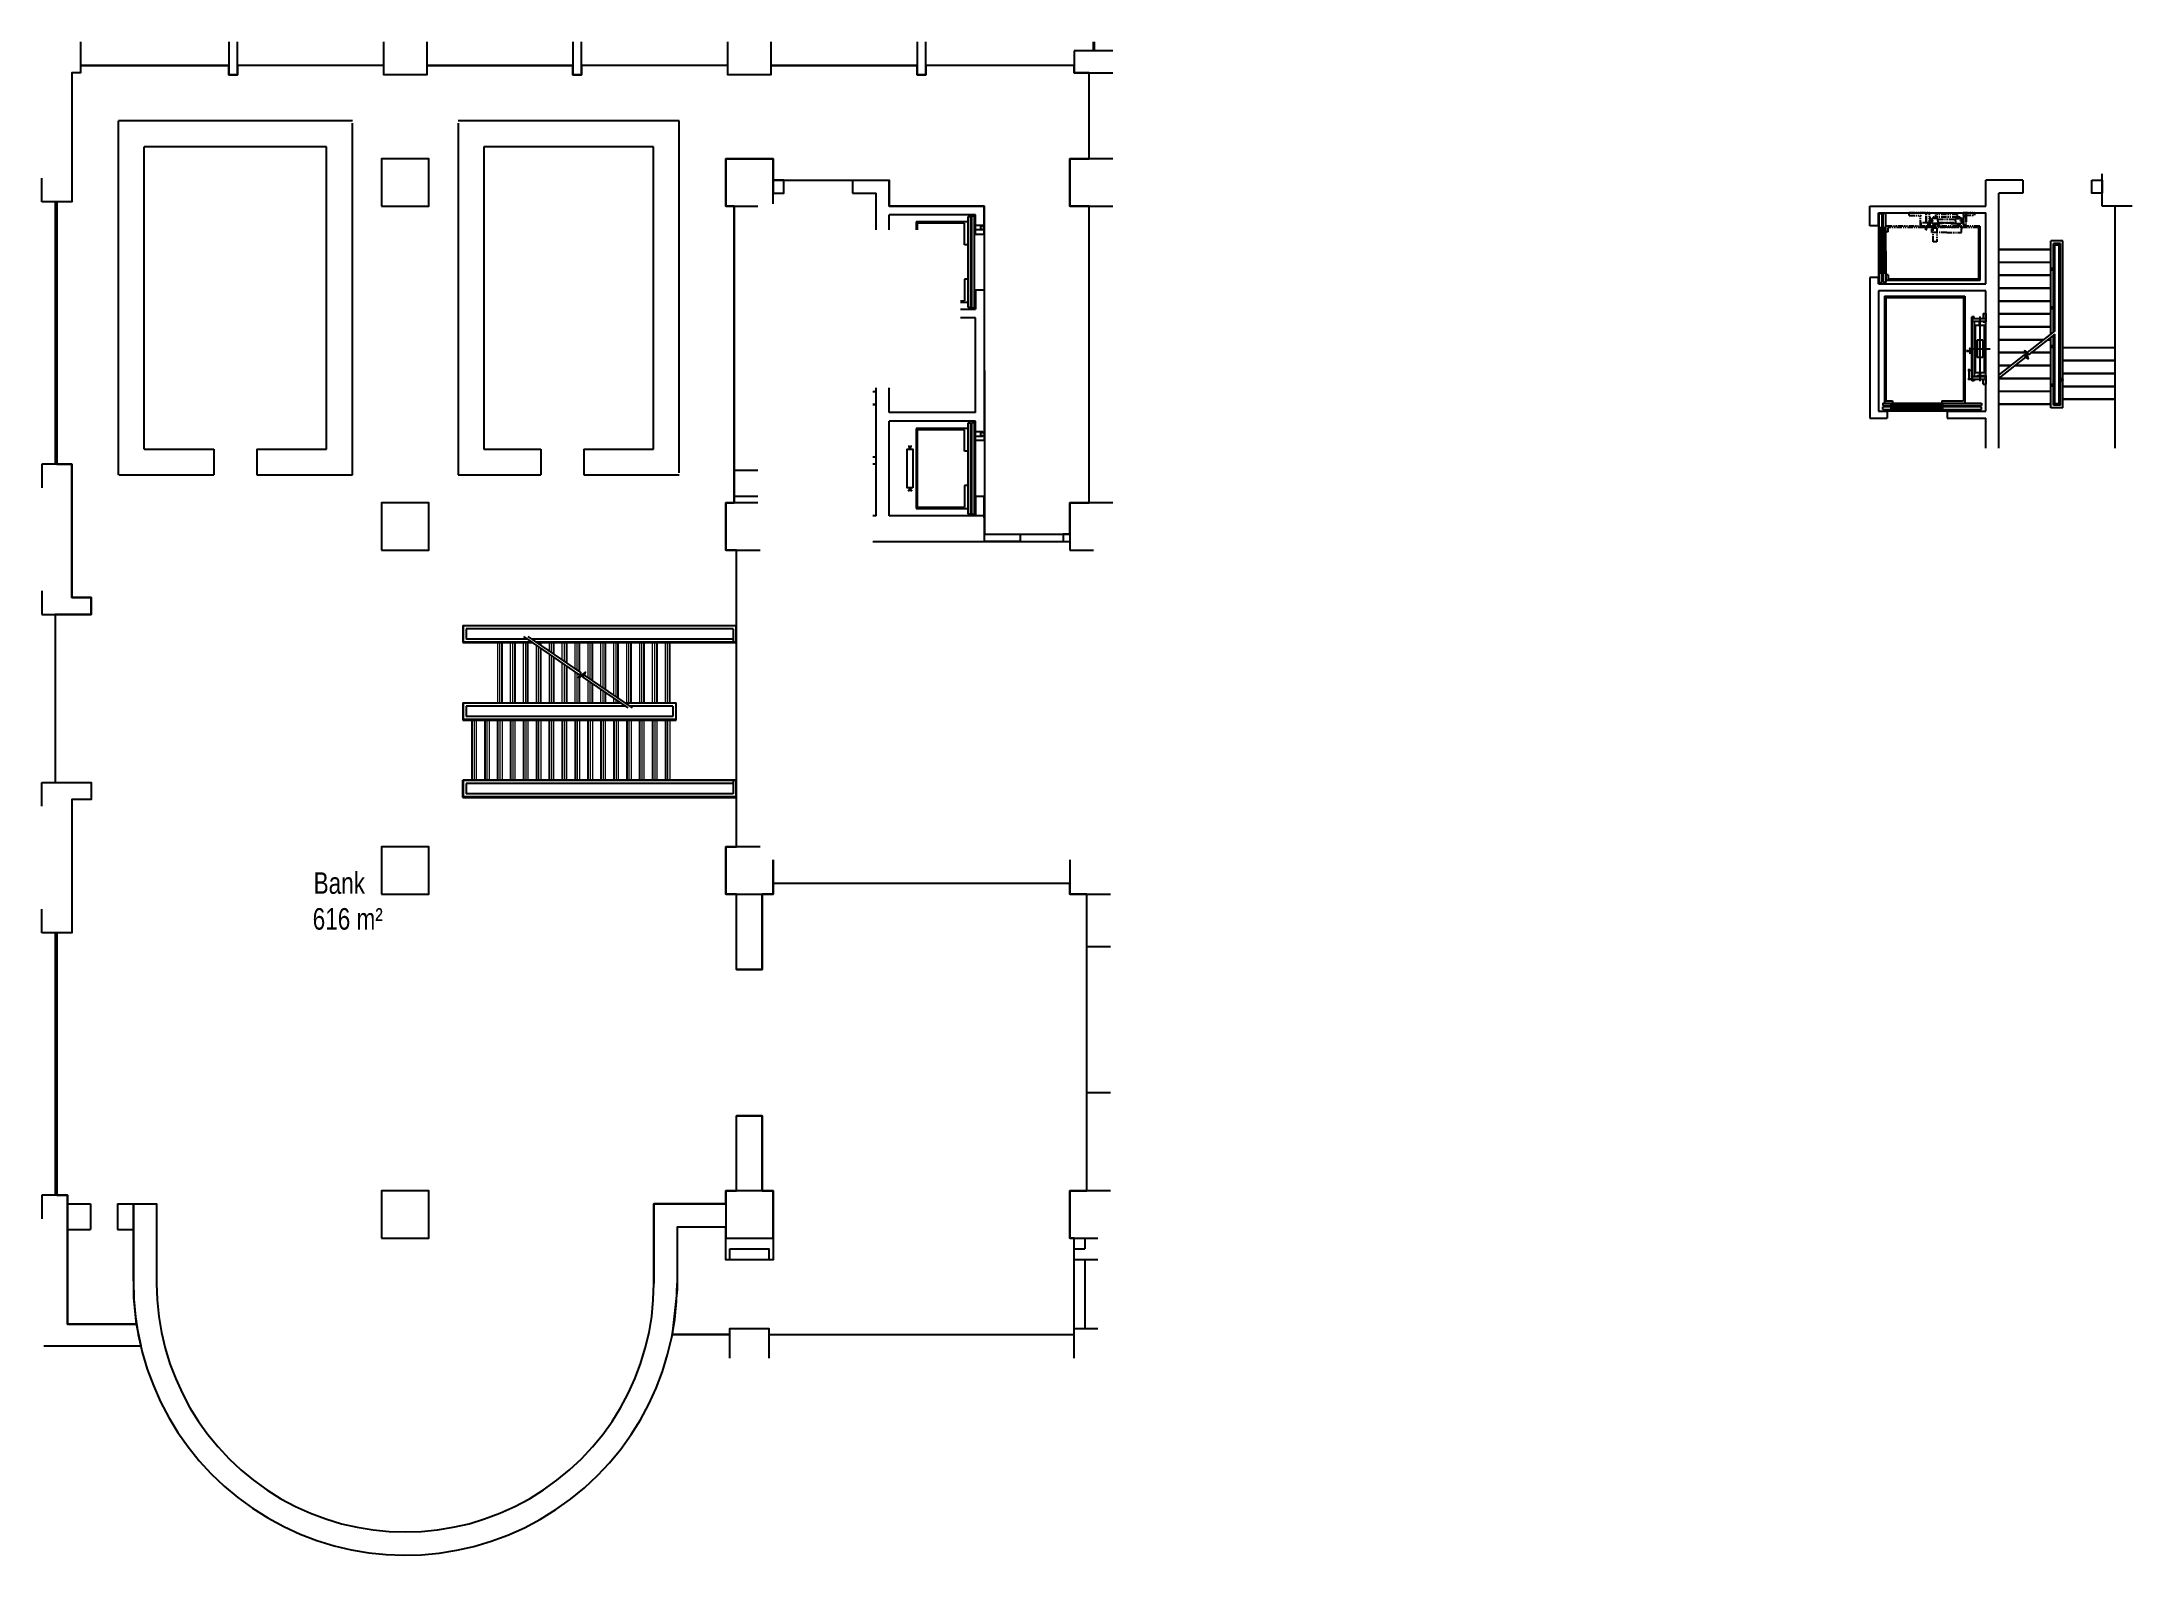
# Model space of a CAD drawing. Header units: millimetres. Extents: x 1343265 to 1391865, y 181709 to 216899.
import ezdxf

# ---------------------------------------------------------------- set-up
doc = ezdxf.new("R2010")
doc.units = ezdxf.units.MM
doc.linetypes.add('HIDDEN2', pattern=[4.7625, 3.175, -1.5875])
doc.linetypes.add('PHANTOMX2', pattern=[127, 63.5, -12.7, 12.7, -12.7, 12.7, -12.7])
doc.layers.add('Beton', color=85, linetype='Continuous', lineweight=5)
for name, color, linetype in [('Bunker divarlar', 85, 'Continuous'), ('Divar-esas', 7, 'Continuous'), ('Divar-komek', 7, 'Continuous'), ('Lift', 7, 'Continuous'), ('Meheccer', 7, 'Continuous'), ('OFFICE_BOUNDARY', 3, 'Continuous'), ('Pillekan', 7, 'Continuous'), ('plita 2', 7, 'Continuous'), ('sutun1', 7, 'Continuous')]:
    doc.layers.add(name, color=color, linetype=linetype)
doc.styles.add('Yazilar', font='txt', dxfattribs={"width": 0.75})

msp = doc.modelspace()

# ---------------------------------------------------------------- texts
at = {"layer": 'Divar-esas', "insert": (1349558, 197588), "char_height": 500, "attachment_point": 1, "style": 'Yazilar'}
msp.add_mtext_dynamic_manual_height_columns('\\pxi0.0544;{\\fArial|b0|i0|c0|p34;Bank\\P\\pi0.00956;616 m²}', width=1697.62, gutter_width=250, heights=[-1344], dxfattribs=at)

# ---------------------------------------------------------------- linework, layer by layer
for p, q in [((1363436, 207489), (1363410, 207489)), ((1363410, 207485), (1363410, 207489)), ((1363432, 207485), (1363410, 207485)), ((1363436, 207433), (1363436, 207481)), ((1363440, 207437), (1363440, 207485)), ((1363460, 207429), (1363440, 207429)), ((1363456, 207433), (1363444, 207433)), ((1363460, 207437), (1363460, 207485)), ((1363490, 207489), (1363464, 207489)), ((1363464, 207433), (1363464, 207481)), ((1363490, 207485), (1363468, 207485)), ((1363490, 207485), (1363490, 207489)), ((1363410, 206473), (1363410, 206469)), ((1363410, 206473), (1363432, 206473)), ((1363410, 206469), (1363436, 206469)), ((1363436, 206525), (1363436, 206477)), ((1363440, 206529), (1363460, 206529)), ((1363440, 206521), (1363440, 206473)), ((1363444, 206525), (1363456, 206525)), ((1363460, 206521), (1363460, 206473)), ((1363464, 206525), (1363464, 206477)), ((1363464, 206469), (1363490, 206469)), ((1363468, 206473), (1363490, 206473)), ((1363490, 206473), (1363490, 206469))]:
    msp.add_line(p, q)
at = {"extrusion": (0, 0, -1)}
for centre, start, end in [((-1363432, 207481), 90, 180), ((-1363436, 207485), 90, 180), ((-1363440, 207433), -90, 0), ((-1363444, 207437), -90, 0), ((-1363456, 207437), 180, -90), ((-1363464, 207485), 0, 90), ((-1363460, 207433), 180, -90), ((-1363468, 207481), 0, 90), ((-1363432, 206477), 180, -90), ((-1363440, 206525), 0, 90), ((-1363436, 206473), 180, -90), ((-1363444, 206521), 0, 90), ((-1363456, 206521), 90, 180), ((-1363460, 206525), 90, 180), ((-1363464, 206473), -90, 0), ((-1363468, 206477), -90, 0)]:
    msp.add_arc(centre, 4, start, end, dxfattribs=at)
at = {"layer": 'Beton', "linetype": 'HIDDEN2'}
for p, q in [((1353865, 201529), (1353865, 202929)), ((1353915, 201529), (1353915, 202929)), ((1354165, 201529), (1354165, 202929)), ((1354215, 201529), (1354215, 202929)), ((1354465, 201529), (1354465, 202929)), ((1354515, 201529), (1354515, 202929)), ((1354765, 201529), (1354765, 202869)), ((1354815, 202905), (1354815, 202929)), ((1354815, 201529), (1354815, 202835)), ((1355065, 202734), (1355065, 202929)), ((1355065, 201529), (1355065, 202664)), ((1355115, 202700), (1355115, 202929)), ((1355365, 202529), (1355365, 202929)), ((1355415, 202495), (1355415, 202929)), ((1355665, 202324), (1355665, 202929)), ((1355715, 202290), (1355715, 202929)), ((1355965, 202119), (1355965, 202929)), ((1356015, 202085), (1356015, 202929)), ((1356265, 201914), (1356265, 202929)), ((1356315, 201879), (1356315, 202929)), ((1356565, 201709), (1356565, 202929)), ((1356615, 201674), (1356615, 202929)), ((1356865, 201529), (1356865, 202929)), ((1356915, 201529), (1356915, 202929)), ((1357165, 201529), (1357165, 202929)), ((1357215, 201529), (1357215, 202929)), ((1357465, 201529), (1357465, 202929)), ((1357515, 201529), (1357515, 202929)), ((1357765, 201529), (1357765, 202929)), ((1357815, 201529), (1357815, 202929)), ((1355115, 201529), (1355115, 202630)), ((1355365, 201529), (1355365, 202459)), ((1355415, 201529), (1355415, 202425)), ((1355665, 201529), (1355665, 202254)), ((1355715, 201529), (1355715, 202219)), ((1355965, 201529), (1355965, 202049)), ((1356015, 201529), (1356015, 202014)), ((1356265, 201529), (1356265, 201843)), ((1356315, 201529), (1356315, 201809)), ((1356565, 201529), (1356565, 201638)), ((1356615, 201529), (1356615, 201604)), ((1353315, 201129), (1353315, 199729)), ((1353365, 201129), (1353365, 199729)), ((1353615, 201129), (1353615, 199729)), ((1353665, 201129), (1353665, 199729)), ((1353915, 201129), (1353915, 199729)), ((1353965, 201129), (1353965, 199729)), ((1354215, 201129), (1354215, 199729)), ((1354265, 201129), (1354265, 199729)), ((1354515, 201129), (1354515, 199729)), ((1354565, 201129), (1354565, 199729)), ((1354815, 201129), (1354815, 199729)), ((1354865, 201129), (1354865, 199729)), ((1355115, 201129), (1355115, 199729)), ((1355165, 201129), (1355165, 199729)), ((1355415, 201129), (1355415, 199729)), ((1355465, 201129), (1355465, 199729)), ((1355715, 201129), (1355715, 199729)), ((1355765, 201129), (1355765, 199729)), ((1356015, 201129), (1356015, 199729)), ((1356065, 201129), (1356065, 199729)), ((1356315, 201129), (1356315, 199729)), ((1356365, 201129), (1356365, 199729)), ((1356615, 201129), (1356615, 199729)), ((1356665, 201129), (1356665, 199729)), ((1356915, 201129), (1356915, 199729)), ((1356965, 201129), (1356965, 199729)), ((1357215, 201129), (1357215, 199729)), ((1357265, 201129), (1357265, 199729)), ((1357515, 201129), (1357515, 199729)), ((1357565, 201129), (1357565, 199729)), ((1357815, 201129), (1357815, 199729)), ((1357865, 201129), (1357865, 199729))]:
    msp.add_line(p, q, dxfattribs=at)
at = {"layer": 'Bunker divarlar'}
for p, q in [((1345045, 206829), (1345045, 215059)), ((1346276, 215059), (1345045, 215059)), ((1350485, 215059), (1345345, 215059)), ((1350485, 206829), (1350485, 215009)), ((1358085, 215059), (1352945, 215059)), ((1352945, 215009), (1352945, 206829)), ((1358085, 206879), (1358085, 215059)), ((1345645, 207429), (1345645, 214459)), ((1349885, 214459), (1345645, 214459)), ((1349885, 207429), (1349885, 214459)), ((1357485, 214459), (1353545, 214459)), ((1353545, 214459), (1353545, 207429)), ((1357485, 207429), (1357485, 214459)), ((1345645, 207429), (1347265, 207429)), ((1348265, 207429), (1349885, 207429)), ((1353545, 207429), (1354865, 207429)), ((1355865, 207429), (1357485, 207429)), ((1345057, 206829), (1347265, 206829)), ((1348265, 206829), (1350485, 206829)), ((1352945, 206829), (1354865, 206829)), ((1355865, 206829), (1358085, 206829))]:
    msp.add_line(p, q, dxfattribs=at)
for points in [[(1347265, 207429), (1347265, 206829)], [(1348265, 207429), (1348265, 206829)], [(1354865, 207429), (1354865, 206829)], [(1355865, 207429), (1355865, 206829)]]:
    msp.add_lwpolyline(points, dxfattribs=at)
at = {"layer": 'Divar-esas'}
for p, q in [((1362665, 207239), (1362585, 207239)), ((1362665, 207079), (1362585, 207079))]:
    msp.add_line(p, q, dxfattribs=at)
at = {"layer": 'Divar-komek'}
msp.add_line((1359365, 206929), (1359365, 206329), dxfattribs=at)
at = {"layer": 'Lift'}
for p, q in [((1385985, 212904), (1386045, 212904)), ((1385985, 211304), (1385985, 212904)), ((1386045, 212904), (1386045, 212029)), ((1386135, 212909), (1386075, 212909)), ((1386075, 212029), (1386075, 212909)), ((1386135, 212029), (1386135, 212909)), ((1386681, 212859), (1386681, 212929)), ((1363590, 212710), (1363590, 212529)), ((1364800, 212710), (1363590, 212710)), ((1363620, 212679), (1363620, 212529)), ((1364720, 212679), (1363620, 212679)), ((1364720, 212179), (1364720, 212679)), ((1364800, 210719), (1364800, 212839)), ((1364800, 212839), (1364860, 212839)), ((1364860, 212839), (1364860, 210719)), ((1364890, 210709), (1364890, 212849)), ((1364890, 212849), (1364945, 212849)), ((1364890, 212849), (1364945, 212849)), ((1364945, 212849), (1364945, 210709)), ((1385994, 212029), (1385994, 212579)), ((1385994, 212579), (1386026, 212579)), ((1386026, 212029), (1386026, 212579)), ((1386099, 212579), (1386131, 212579)), ((1386099, 212029), (1386099, 212579)), ((1386131, 212029), (1386131, 212579)), ((1386190, 212479), (1386135, 212479)), ((1386190, 212479), (1386190, 212579)), ((1388290, 212579), (1388290, 211379)), ((1388320, 212610), (1388320, 211348)), ((1364800, 212179), (1364720, 212179)), ((1385994, 212029), (1385994, 211529)), ((1385994, 212029), (1386026, 212029)), ((1386026, 212029), (1386026, 211529)), ((1386045, 211304), (1386045, 212029)), ((1386075, 212029), (1386075, 211299)), ((1386099, 212029), (1386131, 212029)), ((1386099, 212029), (1386099, 211529)), ((1386131, 212029), (1386131, 211529)), ((1386135, 212029), (1386135, 211299)), ((1385994, 211529), (1386026, 211529)), ((1386099, 211529), (1386131, 211529)), ((1386190, 211479), (1386135, 211479)), ((1386190, 211479), (1386190, 211379)), ((1364800, 211379), (1364720, 211379)), ((1364720, 211379), (1364720, 210879)), ((1385985, 211304), (1386045, 211304)), ((1386135, 211299), (1386075, 211299)), ((1386109, 210984), (1386109, 208499)), ((1386109, 210984), (1387971, 210984)), ((1388320, 211348), (1386135, 211348)), ((1386140, 210954), (1386140, 208554)), ((1386140, 210954), (1387940, 210954)), ((1388290, 211379), (1386190, 211379)), ((1387940, 210954), (1387940, 208554)), ((1387971, 210984), (1387971, 208499)), ((1364627, 210879), (1364720, 210879)), ((1364627, 210848), (1364800, 210848)), ((1364860, 210719), (1364800, 210719)), ((1364945, 210709), (1364890, 210709)), ((1388189, 210506), (1388139, 210506)), ((1388139, 209016), (1388139, 210506)), ((1388142, 209016), (1388142, 210506)), ((1388149, 210465), (1388455, 210465)), ((1388149, 210400), (1388149, 210465)), ((1388189, 210465), (1388189, 210506)), ((1388324, 210511), (1388324, 209011)), ((1388400, 210585), (1388400, 210465)), ((1388400, 210585), (1388465, 210585)), ((1388455, 210465), (1388455, 210400)), ((1388459, 210585), (1388459, 210385)), ((1388465, 210585), (1388465, 210385)), ((1388149, 210406), (1388455, 210406)), ((1388149, 210400), (1388455, 210400)), ((1388189, 210400), (1388189, 209122)), ((1388219, 210311), (1388429, 210311)), ((1388219, 209211), (1388219, 210311)), ((1388258, 209961), (1388258, 209561)), ((1388391, 209961), (1388258, 209961)), ((1388261, 210400), (1388388, 210400)), ((1388261, 210396), (1388261, 210400)), ((1388313, 210389), (1388264, 210392)), ((1388316, 210312), (1388316, 210355)), ((1388317, 210311), (1388316, 210312)), ((1388331, 210311), (1388317, 210311)), ((1388331, 210311), (1388317, 210311)), ((1388319, 210360), (1388319, 210382)), ((1388329, 210360), (1388329, 210382)), ((1388331, 210311), (1388332, 210312)), ((1388332, 210312), (1388332, 210355)), ((1388384, 210392), (1388336, 210389)), ((1388388, 210396), (1388388, 210400)), ((1388391, 209961), (1388391, 209561)), ((1388400, 210400), (1388400, 210385)), ((1388400, 210385), (1388465, 210385)), ((1388429, 209211), (1388429, 210311)), ((1388010, 209718), (1388011, 209719)), ((1388010, 209718), (1388010, 209704)), ((1388010, 209718), (1388010, 209704)), ((1388010, 209704), (1388010, 209718)), ((1388010, 209704), (1388011, 209703)), ((1388011, 209719), (1388055, 209719)), ((1388011, 209703), (1388055, 209703)), ((1388059, 209716), (1388081, 209716)), ((1388059, 209706), (1388081, 209706)), ((1388091, 209771), (1388088, 209722)), ((1388088, 209699), (1388091, 209651)), ((1388095, 209774), (1388099, 209774)), ((1388095, 209647), (1388099, 209647)), ((1388099, 209647), (1388099, 209774)), ((1388169, 209761), (1388565, 209761)), ((1388391, 209561), (1388258, 209561)), ((1388045, 209261), (1388105, 209261)), ((1388045, 209061), (1388105, 209061)), ((1388075, 209031), (1388075, 209291)), ((1388189, 209016), (1388139, 209016)), ((1388149, 209057), (1388149, 209122)), ((1388149, 209122), (1388455, 209122)), ((1388149, 209116), (1388455, 209116)), ((1388149, 209057), (1388455, 209057)), ((1388189, 209057), (1388189, 209016)), ((1388219, 209211), (1388429, 209211)), ((1388261, 209126), (1388261, 209122)), ((1388261, 209122), (1388388, 209122)), ((1388313, 209133), (1388264, 209130)), ((1388317, 209211), (1388316, 209210)), ((1388316, 209210), (1388316, 209166)), ((1388331, 209211), (1388317, 209211)), ((1388331, 209211), (1388317, 209211)), ((1388319, 209162), (1388319, 209140)), ((1388329, 209162), (1388329, 209140)), ((1388331, 209211), (1388332, 209210)), ((1388332, 209210), (1388332, 209166)), ((1388384, 209130), (1388336, 209133)), ((1388388, 209126), (1388388, 209122)), ((1388400, 209137), (1388465, 209137)), ((1388400, 209122), (1388400, 209137)), ((1388400, 208937), (1388400, 209057)), ((1388455, 209057), (1388455, 209122)), ((1388459, 208937), (1388459, 209137)), ((1388465, 209137), (1388465, 208937)), ((1386065, 208499), (1386065, 208439)), ((1386065, 208499), (1388365, 208499)), ((1386140, 208554), (1386290, 208554)), ((1386265, 208463), (1386265, 208495)), ((1386265, 208495), (1387465, 208495)), ((1386290, 208554), (1386290, 208499)), ((1386865, 208463), (1386865, 208495)), ((1387440, 208554), (1387940, 208554)), ((1387440, 208554), (1387440, 208499)), ((1387465, 208463), (1387465, 208495)), ((1388365, 208499), (1388365, 208439)), ((1388400, 208937), (1388465, 208937)), ((1364800, 205919), (1364800, 208039)), ((1364800, 208039), (1364860, 208039)), ((1364860, 208039), (1364860, 205919)), ((1364890, 205909), (1364890, 208049)), ((1364890, 208049), (1364945, 208049)), ((1364890, 208049), (1364945, 208049)), ((1364945, 208049), (1364945, 205909)), ((1386065, 208439), (1388365, 208439)), ((1386070, 208349), (1386070, 208409)), ((1388360, 208409), (1386070, 208409)), ((1386070, 208349), (1388360, 208349)), ((1386265, 208463), (1387465, 208463)), ((1387465, 208390), (1386265, 208390)), ((1386265, 208358), (1386265, 208390)), ((1387465, 208358), (1386265, 208358)), ((1386865, 208358), (1386865, 208390)), ((1387465, 208358), (1387465, 208390)), ((1388360, 208349), (1388360, 208409)), ((1363590, 207910), (1363590, 206048)), ((1364800, 207910), (1363590, 207910)), ((1363620, 207879), (1363620, 206079)), ((1364720, 207879), (1363620, 207879)), ((1364720, 207379), (1364720, 207879)), ((1364800, 207379), (1364720, 207379)), ((1364800, 206579), (1364720, 206579)), ((1364720, 206579), (1364720, 206079)), ((1363620, 206079), (1364720, 206079)), ((1363590, 206048), (1364800, 206048)), ((1364860, 205919), (1364800, 205919)), ((1364945, 205909), (1364890, 205909))]:
    msp.add_line(p, q, dxfattribs=at)
at = {"layer": 'Lift', "linetype": 'PHANTOMX2', "ltscale": 2}
for p, q in [((1386681, 212929), (1387151, 212929)), ((1387073, 212716), (1387073, 212929)), ((1387083, 212716), (1387083, 212929)), ((1387151, 212621), (1387151, 212929)), ((1387803, 212885), (1387303, 212885)), ((1387303, 212819), (1387303, 212885)), ((1387803, 212819), (1387803, 212885)), ((1387935, 212929), (1387935, 212864)), ((1387935, 212929), (1388200, 212929)), ((1388003, 212716), (1388003, 212929)), ((1388013, 212716), (1388013, 212929)), ((1388200, 212929), (1388200, 212864)), ((1388320, 212610), (1386135, 212610)), ((1388290, 212579), (1386190, 212579)), ((1386681, 212859), (1386956, 212859)), ((1386946, 212849), (1386956, 212849)), ((1386946, 212621), (1386946, 212849)), ((1386946, 212621), (1386958, 212621)), ((1387118, 212686), (1386958, 212686)), ((1386958, 212591), (1386958, 212686)), ((1387153, 212595), (1386958, 212595)), ((1387153, 212591), (1386958, 212591)), ((1387078, 212591), (1387034, 212591)), ((1387034, 212591), (1387034, 212590)), ((1387041, 212582), (1387070, 212580)), ((1387070, 212562), (1387074, 212566)), ((1387070, 212530), (1387070, 212562)), ((1387070, 212530), (1387071, 212529)), ((1387078, 212529), (1387071, 212529)), ((1387074, 212566), (1387074, 212575)), ((1387078, 212591), (1387123, 212591)), ((1387078, 212529), (1387085, 212529)), ((1387082, 212566), (1387082, 212575)), ((1387086, 212562), (1387082, 212566)), ((1387086, 212530), (1387085, 212529)), ((1387086, 212530), (1387086, 212562)), ((1387115, 212582), (1387087, 212580)), ((1387118, 212628), (1387118, 212686)), ((1387123, 212591), (1387123, 212590)), ((1387153, 212621), (1387125, 212621)), ((1387126, 212621), (1387151, 212621)), ((1387151, 212827), (1387166, 212827)), ((1387151, 212642), (1387166, 212642)), ((1387153, 212591), (1387153, 212621)), ((1387162, 212827), (1387162, 212642)), ((1387166, 212642), (1387166, 212827)), ((1387166, 212735), (1387166, 212779)), ((1387166, 212779), (1387167, 212779)), ((1387166, 212735), (1387166, 212690)), ((1387166, 212690), (1387167, 212690)), ((1387175, 212772), (1387177, 212743)), ((1387175, 212698), (1387177, 212726)), ((1387191, 212739), (1387182, 212739)), ((1387191, 212731), (1387182, 212731)), ((1387195, 212743), (1387191, 212739)), ((1387195, 212727), (1387191, 212731)), ((1387198, 212759), (1387193, 212759)), ((1387193, 212753), (1387193, 212759)), ((1387196, 212753), (1387193, 212753)), ((1387199, 212716), (1387194, 212716)), ((1387194, 212710), (1387194, 212716)), ((1387198, 212710), (1387194, 212710)), ((1387227, 212743), (1387195, 212743)), ((1387227, 212727), (1387195, 212727)), ((1387196, 212753), (1387196, 212743)), ((1387229, 212743), (1387196, 212743)), ((1387198, 212775), (1387228, 212805)), ((1387198, 212775), (1387198, 212759)), ((1387198, 212710), (1387198, 212695)), ((1387198, 212695), (1387228, 212665)), ((1387229, 212726), (1387199, 212726)), ((1387199, 212720), (1387199, 212726)), ((1387199, 212716), (1387199, 212720)), ((1387348, 212792), (1387205, 212792)), ((1387205, 212782), (1387205, 212792)), ((1387205, 212688), (1387205, 212677)), ((1387348, 212677), (1387205, 212677)), ((1387211, 212543), (1387208, 212543)), ((1387208, 212466), (1387208, 212543)), ((1387211, 212466), (1387208, 212466)), ((1387211, 212586), (1387211, 212561)), ((1387211, 212586), (1387221, 212586)), ((1387211, 212561), (1387211, 212543)), ((1387211, 212466), (1387211, 212463)), ((1387553, 212463), (1387211, 212463)), ((1387227, 212743), (1387228, 212742)), ((1387227, 212727), (1387228, 212728)), ((1387308, 212805), (1387228, 212805)), ((1387228, 212735), (1387228, 212742)), ((1387228, 212735), (1387228, 212728)), ((1387308, 212665), (1387228, 212665)), ((1387229, 212726), (1387229, 212743)), ((1387248, 212601), (1387236, 212601)), ((1387238, 212805), (1387238, 212810)), ((1387238, 212660), (1387238, 212665)), ((1387248, 212601), (1387248, 212658)), ((1387253, 212825), (1387298, 212825)), ((1387253, 212663), (1387257, 212663)), ((1387253, 212645), (1387298, 212645)), ((1387257, 212667), (1387257, 212663)), ((1387257, 212667), (1387341, 212667)), ((1387298, 212825), (1387298, 212819)), ((1387303, 212819), (1387298, 212819)), ((1387361, 212651), (1387298, 212651)), ((1387298, 212651), (1387298, 212645)), ((1387803, 212825), (1387303, 212825)), ((1387303, 212819), (1387303, 212825)), ((1387308, 212805), (1387308, 212792)), ((1387308, 212677), (1387308, 212665)), ((1387341, 212671), (1387342, 212672)), ((1387341, 212667), (1387341, 212671)), ((1387458, 212672), (1387342, 212672)), ((1387348, 212735), (1387348, 212792)), ((1387348, 212772), (1387758, 212772)), ((1387348, 212735), (1387348, 212677)), ((1387348, 212697), (1387758, 212697)), ((1387408, 212585), (1387361, 212651)), ((1387803, 212585), (1387408, 212585)), ((1387648, 212680), (1387458, 212680)), ((1387458, 212672), (1387458, 212680)), ((1387553, 212463), (1387895, 212463)), ((1387648, 212672), (1387648, 212680)), ((1387648, 212672), (1387765, 212672)), ((1387758, 212735), (1387758, 212792)), ((1387758, 212792), (1387901, 212792)), ((1387758, 212735), (1387758, 212677)), ((1387758, 212677), (1387901, 212677)), ((1387765, 212671), (1387765, 212672)), ((1387765, 212667), (1387765, 212671)), ((1387849, 212667), (1387765, 212667)), ((1387798, 212805), (1387798, 212792)), ((1387798, 212805), (1387878, 212805)), ((1387798, 212677), (1387798, 212665)), ((1387798, 212665), (1387878, 212665)), ((1387803, 212819), (1387803, 212825)), ((1387803, 212819), (1387808, 212819)), ((1387803, 212651), (1387803, 212585)), ((1387808, 212651), (1387803, 212651)), ((1387808, 212825), (1387808, 212819)), ((1387853, 212825), (1387808, 212825)), ((1387808, 212651), (1387808, 212645)), ((1387853, 212645), (1387808, 212645)), ((1387849, 212667), (1387849, 212663)), ((1387853, 212663), (1387849, 212663)), ((1387858, 212601), (1387858, 212658)), ((1387858, 212601), (1387871, 212601)), ((1387868, 212805), (1387868, 212810)), ((1387868, 212660), (1387868, 212665)), ((1387877, 212743), (1387910, 212743)), ((1387877, 212726), (1387877, 212743)), ((1387877, 212726), (1387907, 212726)), ((1387908, 212775), (1387878, 212805)), ((1387879, 212743), (1387878, 212742)), ((1387878, 212735), (1387878, 212742)), ((1387878, 212735), (1387878, 212728)), ((1387879, 212727), (1387878, 212728)), ((1387908, 212695), (1387878, 212665)), ((1387879, 212743), (1387912, 212743)), ((1387879, 212727), (1387912, 212727)), ((1387895, 212586), (1387886, 212586)), ((1387895, 212586), (1387895, 212561)), ((1387895, 212561), (1387895, 212543)), ((1387895, 212543), (1387898, 212543)), ((1387895, 212466), (1387895, 212463)), ((1387895, 212466), (1387898, 212466)), ((1387898, 212466), (1387898, 212543)), ((1387901, 212782), (1387901, 212792)), ((1387901, 212688), (1387901, 212677)), ((1387907, 212720), (1387907, 212726)), ((1387907, 212716), (1387907, 212720)), ((1387907, 212716), (1387912, 212716)), ((1387908, 212775), (1387908, 212759)), ((1387908, 212759), (1387913, 212759)), ((1387908, 212710), (1387908, 212695)), ((1387908, 212710), (1387912, 212710)), ((1387910, 212753), (1387910, 212743)), ((1387910, 212753), (1387913, 212753)), ((1387912, 212743), (1387916, 212739)), ((1387912, 212727), (1387916, 212731)), ((1387912, 212710), (1387912, 212716)), ((1387913, 212753), (1387913, 212759)), ((1387916, 212739), (1387924, 212739)), ((1387916, 212731), (1387924, 212731)), ((1387932, 212772), (1387929, 212743)), ((1387932, 212698), (1387929, 212726)), ((1387935, 212864), (1387945, 212864)), ((1387940, 212827), (1387940, 212642)), ((1387945, 212827), (1387940, 212827)), ((1387940, 212735), (1387940, 212779)), ((1387940, 212779), (1387940, 212779)), ((1387940, 212735), (1387940, 212690)), ((1387940, 212690), (1387940, 212690)), ((1388000, 212642), (1387940, 212642)), ((1387945, 212864), (1387945, 212827)), ((1387945, 212864), (1387995, 212864)), ((1387945, 212642), (1387945, 212827)), ((1387995, 212827), (1387945, 212827)), ((1387945, 212827), (1387945, 212645)), ((1387995, 212864), (1388200, 212864)), ((1387995, 212844), (1387995, 212827)), ((1388000, 212827), (1387995, 212827)), ((1388000, 212827), (1388000, 212642)), ((1388005, 212854), (1388010, 212854)), ((1388010, 212864), (1388010, 212854))]:
    msp.add_line(p, q, dxfattribs=at)
at = {"layer": 'Lift', "linetype": 'Continuous'}
for p, q in [((1364975, 212634), (1365145, 212634)), ((1365145, 212524), (1364975, 212524)), ((1365090, 212614), (1365175, 212614)), ((1365090, 212614), (1365090, 212544)), ((1365090, 212544), (1365175, 212544)), ((1365145, 212634), (1365145, 212614)), ((1365145, 212544), (1365145, 212524)), ((1365175, 212624), (1365178, 212624)), ((1365175, 212534), (1365178, 212534)), ((1365178, 212624), (1365178, 212534)), ((1364975, 207834), (1365145, 207834)), ((1365145, 207724), (1364975, 207724)), ((1365090, 207814), (1365175, 207814)), ((1365090, 207814), (1365090, 207744)), ((1365090, 207744), (1365175, 207744)), ((1365145, 207834), (1365145, 207814)), ((1365145, 207744), (1365145, 207724)), ((1365175, 207824), (1365178, 207824)), ((1365175, 207734), (1365178, 207734)), ((1365178, 207824), (1365178, 207734))]:
    msp.add_line(p, q, dxfattribs=at)
at = {"layer": 'Lift', "linetype": 'PHANTOMX2', "ltscale": 2}
msp.add_lwpolyline([(1387237, 212250), (1387237, 212570), (1387320, 212570), (1387320, 212250)], close=True, dxfattribs=at)
at = {"layer": 'Lift', "extrusion": (0, 0, -1)}
msp.add_lwpolyline([(-1363515, 206529), (-1363385, 206529), (-1363385, 207429), (-1363515, 207429)], close=True, dxfattribs=at)
for centre in [(-1388075, 209261), (-1388075, 209061)]:
    msp.add_circle(centre, 4, dxfattribs=at)
at = {"layer": 'Lift', "linetype": 'PHANTOMX2', "ltscale": 2}
for centre, radius, start, end in [((1386956, 212854), 5, -90, 90), ((1387042, 212590), 8, 180, -94.5177), ((1387069, 212575), 5, 0, 85.4823), ((1387087, 212575), 5, 94.5177, 180), ((1387115, 212590), 8, -85.4823, 0), ((1387125, 212628), 7, 180, -90), ((1387167, 212771), 8, 4.5177, 90), ((1387167, 212698), 8, -90, -4.5177), ((1387182, 212744), 5, -175.4823, -90), ((1387182, 212726), 5, 90, 175.4823), ((1387236, 212586), 15, 90, 180), ((1387253, 212810), 15, 109.4712, 180), ((1387253, 212660), 15, 180, -109.4712), ((1387253, 212810), 15, 90, 109.4712), ((1387253, 212658), 5, 90, 180), ((1387253, 212660), 15, -109.4712, -90), ((1387853, 212810), 15, 0, 90), ((1387853, 212658), 5, 0, 90), ((1387853, 212660), 15, -90, 0), ((1387871, 212586), 15, 0, 90), ((1388005, 212844), 10, 90, 180)]:
    msp.add_arc(centre, radius, start, end, dxfattribs=at)
at = {"layer": 'Lift', "extrusion": (0, 0, -1)}
for centre, radius, start, end in [((-1388265, 210396), 4, -86.869, 0), ((-1388312, 210382), 7, 93.131, 180), ((-1388314, 210360), 5, 180, -114.3305), ((-1388336, 210382), 7, 0, 86.869), ((-1388334, 210360), 5, -65.6695, 0), ((-1388384, 210396), 4, 180, -93.131), ((-1388059, 209721), 5, -90, -24.3305), ((-1388059, 209701), 5, 24.3305, 90), ((-1388081, 209723), 7, -176.869, -90), ((-1388081, 209699), 7, 90, 176.869), ((-1388095, 209770), 4, 3.131, 90), ((-1388095, 209651), 4, -90, -3.131), ((-1388265, 209126), 4, 0, 86.869), ((-1388312, 209140), 7, 180, -93.131), ((-1388314, 209162), 5, 114.3305, 180), ((-1388334, 209162), 5, 0, 65.6695), ((-1388336, 209140), 7, -86.869, 0), ((-1388384, 209126), 4, 93.131, 180)]:
    msp.add_arc(centre, radius, start, end, dxfattribs=at)
at = {"layer": 'Lift', "linetype": 'PHANTOMX2', "ltscale": 2, "extrusion": (0, 0, -1)}
for centre, major_axis, start_param, end_param in [((1387924, 212744), (3.54, -3.54), 5.576636, 0.785398), ((1387924, 212726), (-3.54, -3.54), 2.356194, 3.848142), ((1387940, 212771), (5.66, -5.66), 2.435043, 3.926991), ((1387940, 212698), (5.66, -5.66), 0.785398, 2.277346)]:
    msp.add_ellipse(centre, major_axis=major_axis, ratio=1, start_param=start_param, end_param=end_param, dxfattribs=at)
at = {"layer": 'Meheccer'}
for p, q in [((1389975, 210107), (1389975, 212269)), ((1390255, 212269), (1389975, 212269)), ((1390035, 210154), (1390035, 212209)), ((1390195, 212209), (1390035, 212209)), ((1390195, 208449), (1390195, 212209)), ((1390255, 208389), (1390255, 212269)), ((1389975, 208389), (1389975, 210033)), ((1390035, 208449), (1390035, 210080)), ((1390255, 208389), (1389975, 208389)), ((1390195, 208449), (1390035, 208449)), ((1353065, 203319), (1353065, 202939)), ((1359405, 203319), (1353065, 203319)), ((1353135, 203249), (1353135, 203009)), ((1359335, 203249), (1353135, 203249)), ((1359335, 203249), (1359335, 202939)), ((1359405, 202939), (1359405, 203319)), ((1354663, 202939), (1353065, 202939)), ((1354561, 203009), (1353135, 203009)), ((1359335, 203009), (1354663, 203009)), ((1359405, 202939), (1354766, 202939)), ((1353065, 201519), (1353065, 201139)), ((1356740, 201519), (1353065, 201519)), ((1353135, 201449), (1353135, 201209)), ((1356842, 201449), (1353135, 201449)), ((1357935, 201209), (1353135, 201209)), ((1358005, 201519), (1356843, 201519)), ((1357935, 201449), (1356945, 201449)), ((1357935, 201449), (1357935, 201209)), ((1358005, 201519), (1358005, 201139)), ((1358005, 201139), (1353065, 201139)), ((1353065, 199719), (1353065, 199339)), ((1359405, 199719), (1353065, 199719)), ((1359405, 199339), (1353065, 199339)), ((1353135, 199649), (1353135, 199409)), ((1359335, 199649), (1353135, 199649)), ((1359335, 199409), (1353135, 199409)), ((1359335, 199719), (1359335, 199409)), ((1359405, 199339), (1359405, 199719))]:
    msp.add_line(p, q, dxfattribs=at)
for centre, radius in [((1390005, 211614), 25), ((1390005, 211614), 5), ((1390005, 210714), 25), ((1390005, 209814), 25), ((1390005, 209814), 5), ((1390225, 209044), 25), ((1390005, 208914), 25), ((1390005, 208914), 5)]:
    msp.add_circle(centre, radius, dxfattribs=at)
at = {"layer": 'Meheccer', "linetype": 'HIDDEN2'}
for centre in [(1390005, 210714), (1390225, 209044)]:
    msp.add_circle(centre, 5, dxfattribs=at)
at = {"layer": 'OFFICE_BOUNDARY'}
msp.add_lwpolyline([(1367615, 216179), (1367265, 216179), (1367265, 216349), (1363815, 216349), (1363815, 216129), (1363615, 216129), (1363615, 216349), (1360215, 216349), (1360215, 216129), (1359215, 216129), (1359215, 216349), (1355815, 216349), (1355815, 216129), (1355615, 216129), (1355615, 216349), (1352215, 216349), (1352215, 216129), (1351215, 216129), (1351215, 216349), (1347815, 216349), (1347815, 216129), (1347615, 216129), (1347615, 216349), (1344165, 216349), (1344165, 216179), (1343965, 216179), (1343965, 213179), (1343615, 213179), (1343615, 207079), (1343965, 207079), (1343965, 203979), (1344415, 203979), (1344415, 203579), (1343575, 203579), (1343575, 199679), (1344415, 199679), (1344415, 199279), (1343965, 199279), (1343965, 196179), (1343615, 196179), (1343615, 190079), (1343865, 190079), (1343865, 189879), (1343865, 187079), (1345467, 187079), (1345404, 187696), (1345404, 189879), (1345935, 189879), (1345935, 188029), (1345948, 187644), (1345986, 187263), (1346049, 186889), (1346135, 186521), (1346245, 186161), (1346378, 185810), (1346533, 185469), (1346710, 185139), (1346907, 184821), (1347125, 184516), (1347362, 184226), (1347619, 183951), (1347894, 183692), (1348188, 183450), (1348498, 183227), (1348825, 183023), (1349165, 182842), (1349514, 182684), (1349869, 182551), (1350231, 182442), (1350598, 182358), (1350968, 182297), (1351341, 182261), (1351715, 182249), (1352089, 182261), (1352462, 182297), (1352832, 182358), (1353199, 182442), (1353561, 182551), (1353917, 182684), (1354265, 182842), (1354605, 183023), (1354932, 183227), (1355243, 183450), (1355536, 183692), (1355811, 183951), (1356068, 184226), (1356305, 184516), (1356523, 184821), (1356721, 185139), (1356897, 185469), (1357052, 185810), (1357185, 186161), (1357295, 186521), (1357382, 186889), (1357444, 187263), (1357482, 187644), (1357495, 188029), (1357495, 189879), (1359165, 189879), (1359165, 190179), (1359415, 190179), (1359415, 191929), (1360015, 191929), (1360015, 190179), (1360265, 190179), (1360265, 188579), (1359165, 188579), (1359165, 189339), (1358035, 189339), (1358034, 187885), (1357922, 186839), (1359265, 186839), (1359265, 186979), (1360165, 186979), (1360165, 186839), (1367265, 186839), (1367265, 186979), (1367265, 189079), (1367165, 189079), (1367165, 190179), (1367565, 190179), (1367565, 192459), (1367565, 197079), (1367165, 197079), (1367165, 197329), (1360265, 197329), (1360265, 197079), (1360015, 197079), (1360015, 195329), (1359415, 195329), (1359415, 197079), (1359165, 197079), (1359165, 198179), (1359415, 198179), (1359415, 205079), (1359165, 205079), (1359165, 206179), (1359365, 206179), (1359365, 213079), (1359165, 213079), (1359165, 214179), (1360265, 214179), (1360265, 213679), (1362965, 213679), (1362965, 213079), (1365175, 213079), (1365181, 205449), (1367165, 205449), (1367165, 206179), (1367615, 206179), (1367615, 213079), (1367165, 213079), (1367165, 214179), (1367615, 214179), (1367615, 216179)], close=True, dxfattribs=at)
at = {"layer": 'Pillekan'}
for p, q in [((1389975, 212071), (1388765, 212071)), ((1389975, 212064), (1388765, 212064)), ((1390065, 212071), (1390035, 212071)), ((1390065, 212064), (1390035, 212064)), ((1390065, 210178), (1390065, 212179)), ((1390065, 212179), (1390165, 212179)), ((1390165, 208479), (1390165, 212179)), ((1389975, 211771), (1388765, 211771)), ((1389975, 211764), (1388765, 211764)), ((1389975, 211471), (1388765, 211471)), ((1389975, 211464), (1388765, 211464)), ((1390065, 211771), (1390035, 211771)), ((1390065, 211764), (1390035, 211764)), ((1390065, 211471), (1390035, 211471)), ((1390065, 211464), (1390035, 211464)), ((1389975, 211171), (1388765, 211171)), ((1389975, 211164), (1388765, 211164)), ((1390065, 211171), (1390035, 211171)), ((1390065, 211164), (1390035, 211164)), ((1389975, 210871), (1388765, 210871)), ((1389975, 210864), (1388765, 210864)), ((1389975, 210571), (1388765, 210571)), ((1389975, 210564), (1388765, 210564)), ((1390065, 210871), (1390035, 210871)), ((1390065, 210864), (1390035, 210864)), ((1390065, 210571), (1390035, 210571)), ((1390065, 210564), (1390035, 210564)), ((1389975, 210271), (1388765, 210271)), ((1389975, 210264), (1388765, 210264)), ((1389803, 209971), (1388765, 209971)), ((1389794, 209964), (1388765, 209964)), ((1389975, 209964), (1389888, 209964)), ((1389975, 209971), (1389897, 209971)), ((1389970, 210029), (1389975, 210029)), ((1390065, 210271), (1390035, 210271)), ((1390065, 210264), (1390035, 210264)), ((1390065, 209971), (1390035, 209971)), ((1390065, 209964), (1390035, 209964)), ((1390065, 208464), (1390065, 210104)), ((1389376, 209671), (1388765, 209671)), ((1389378, 209664), (1388765, 209664)), ((1389975, 209664), (1389508, 209664)), ((1389975, 209671), (1389517, 209671)), ((1390065, 209671), (1390035, 209671)), ((1390065, 209664), (1390035, 209664)), ((1390165, 209794), (1390195, 209794)), ((1390165, 209787), (1390195, 209787)), ((1390165, 209494), (1390195, 209494)), ((1390165, 209487), (1390195, 209487)), ((1390255, 209794), (1391465, 209794)), ((1390255, 209787), (1391465, 209787)), ((1390255, 209494), (1391465, 209494)), ((1390255, 209487), (1391465, 209487)), ((1389043, 209371), (1388765, 209371)), ((1389034, 209364), (1388765, 209364)), ((1389975, 209071), (1388765, 209071)), ((1389975, 209064), (1388765, 209064)), ((1389975, 209364), (1389128, 209364)), ((1389975, 209371), (1389137, 209371)), ((1390065, 209371), (1390035, 209371)), ((1390065, 209364), (1390035, 209364)), ((1390035, 209129), (1390065, 209129)), ((1390065, 209071), (1390035, 209071)), ((1390065, 209064), (1390035, 209064)), ((1390165, 209194), (1390195, 209194)), ((1390165, 209187), (1390195, 209187)), ((1390165, 209129), (1390195, 209129)), ((1390255, 209194), (1391465, 209194)), ((1390255, 209187), (1391465, 209187)), ((1362585, 208771), (1362665, 208771)), ((1362585, 208764), (1362665, 208764)), ((1389975, 208771), (1388765, 208771)), ((1389975, 208764), (1388765, 208764)), ((1390065, 208771), (1390035, 208771)), ((1390065, 208764), (1390035, 208764)), ((1390165, 208894), (1390195, 208894)), ((1390165, 208887), (1390195, 208887)), ((1390165, 208594), (1390195, 208594)), ((1390165, 208587), (1390195, 208587)), ((1390255, 208894), (1391465, 208894)), ((1390255, 208887), (1391465, 208887)), ((1390255, 208594), (1391465, 208594)), ((1390255, 208587), (1391465, 208587)), ((1362585, 208471), (1362665, 208471)), ((1362585, 208464), (1362665, 208464)), ((1389975, 208471), (1388765, 208471)), ((1389975, 208464), (1388765, 208464)), ((1390065, 208471), (1390035, 208471)), ((1390065, 208464), (1390035, 208464)), ((1390165, 208479), (1390065, 208479)), ((1353055, 203329), (1359415, 203329)), ((1353055, 203329), (1353055, 202929)), ((1359415, 202929), (1359415, 203329)), ((1353055, 202929), (1354678, 202929)), ((1359415, 202929), (1354780, 202929)), ((1354780, 202929), (1359415, 202929)), ((1353055, 201529), (1356725, 201529)), ((1353055, 201529), (1353055, 201129)), ((1353055, 201529), (1353055, 201129)), ((1354583, 201529), (1356525, 201529)), ((1356628, 201529), (1356725, 201529)), ((1356828, 201529), (1358015, 201529)), ((1358015, 201129), (1358015, 201529)), ((1353055, 201129), (1358015, 201129)), ((1359415, 199729), (1353055, 199729)), ((1353055, 199329), (1353055, 199729)), ((1353055, 199329), (1359415, 199329)), ((1353055, 199329), (1359415, 199329)), ((1353263, 199729), (1359415, 199729)), ((1359415, 199329), (1359415, 199729))]:
    msp.add_line(p, q, dxfattribs=at)
at = {"layer": 'Pillekan', "linetype": 'ByBlock'}
for p, q in [((1353968, 201529), (1353968, 202929)), ((1354268, 201529), (1354268, 202929)), ((1354568, 201529), (1354568, 202929)), ((1354868, 202869), (1354868, 202929)), ((1354868, 201529), (1354868, 202799)), ((1355168, 202664), (1355168, 202929)), ((1355468, 202459), (1355468, 202929)), ((1355768, 202254), (1355768, 202929)), ((1356068, 202049), (1356068, 202929)), ((1356368, 201844), (1356368, 202929)), ((1356668, 201639), (1356668, 202929)), ((1356968, 201529), (1356968, 202929)), ((1357268, 201529), (1357268, 202929)), ((1357568, 201529), (1357568, 202929)), ((1357868, 201529), (1357868, 202929)), ((1355168, 201529), (1355168, 202594)), ((1355468, 201529), (1355468, 202389)), ((1355768, 202177), (1355768, 202184)), ((1355768, 201529), (1355768, 202124)), ((1356068, 201529), (1356068, 201979)), ((1356368, 201529), (1356368, 201773)), ((1356668, 201529), (1356668, 201568)), ((1353263, 201129), (1353263, 199729)), ((1353563, 201129), (1353563, 199729)), ((1353863, 201129), (1353863, 199729)), ((1354163, 201129), (1354163, 199729)), ((1354463, 201129), (1354463, 199729)), ((1354763, 201129), (1354763, 199729)), ((1355063, 201129), (1355063, 199729)), ((1355363, 201129), (1355363, 199729)), ((1355663, 201129), (1355663, 199729)), ((1355963, 201129), (1355963, 199729)), ((1356263, 201129), (1356263, 199729)), ((1356563, 201129), (1356563, 199729)), ((1356863, 201129), (1356863, 199729)), ((1357163, 201129), (1357163, 199729)), ((1357463, 201129), (1357463, 199729)), ((1357763, 201129), (1357763, 199729))]:
    msp.add_line(p, q, dxfattribs=at)
at = {"layer": 'Pillekan', "linetype": 'Continuous'}
for points in [[(1390065, 210178), (1389425, 209672), (1389362, 209711), (1389408, 209572), (1389346, 209610), (1388765, 209152)], [(1390065, 210104), (1389461, 209627), (1389399, 209666), (1389445, 209527), (1389383, 209565), (1388765, 209078)], [(1356897, 201411), (1355851, 202126), (1355870, 202197), (1355751, 202112), (1355769, 202183), (1354471, 203070)], [(1357000, 201411), (1355884, 202175), (1355902, 202245), (1355783, 202160), (1355801, 202231), (1354573, 203070)]]:
    msp.add_lwpolyline(points, dxfattribs=at)
at = {"layer": 'plita 2'}
for p, q in [((1385965, 212619), (1385965, 211419)), ((1364975, 208729), (1364975, 210029)), ((1387565, 208309), (1386165, 208309)), ((1364975, 206329), (1364975, 207629))]:
    msp.add_line(p, q, dxfattribs=at)
at = {"layer": 'sutun1'}
for p, q in [((1344165, 216899), (1344165, 216179)), ((1347615, 216899), (1347615, 216129)), ((1347815, 216129), (1347815, 216899)), ((1351215, 216129), (1351215, 216899)), ((1352215, 216899), (1352215, 216129)), ((1355615, 216899), (1355615, 216129)), ((1355815, 216129), (1355815, 216899)), ((1359215, 216129), (1359215, 216899)), ((1360215, 216899), (1360215, 216129)), ((1363615, 216899), (1363615, 216129)), ((1363815, 216129), (1363815, 216899)), ((1367715, 216689), (1367715, 216899)), ((1344165, 216349), (1347615, 216349)), ((1351215, 216349), (1347815, 216349)), ((1352215, 216349), (1355615, 216349)), ((1359215, 216349), (1355815, 216349)), ((1360215, 216349), (1363615, 216349)), ((1367265, 216349), (1363815, 216349)), ((1368165, 216689), (1367265, 216689)), ((1367265, 216689), (1367265, 216179)), ((1343965, 216179), (1343965, 213179)), ((1344165, 216179), (1343965, 216179)), ((1347615, 216129), (1347815, 216129)), ((1352215, 216129), (1351215, 216129)), ((1355615, 216129), (1355815, 216129)), ((1360215, 216129), (1359215, 216129)), ((1363615, 216129), (1363815, 216129)), ((1367265, 216179), (1368165, 216179)), ((1367615, 214179), (1367615, 216179)), ((1360265, 214179), (1359165, 214179)), ((1359165, 214179), (1359165, 213079)), ((1360265, 213129), (1360265, 214179)), ((1368165, 214179), (1367165, 214179)), ((1367165, 214179), (1367165, 213079)), ((1343265, 213179), (1343265, 213729)), ((1362115, 213679), (1362965, 213679)), ((1362115, 213379), (1362665, 213379)), ((1362665, 212529), (1362665, 213379)), ((1362965, 213079), (1362965, 213679)), ((1389325, 213679), (1388465, 213679)), ((1388465, 213079), (1388465, 213679)), ((1388765, 207449), (1388765, 213379)), ((1389325, 213379), (1388765, 213379)), ((1391165, 213079), (1391165, 213829)), ((1343965, 213179), (1343265, 213179)), ((1359165, 213079), (1359915, 213079)), ((1359365, 213079), (1359365, 206929)), ((1365175, 213079), (1362965, 213079)), ((1364975, 212879), (1362965, 212879)), ((1362965, 212529), (1362965, 212879)), ((1364975, 212429), (1364975, 212879)), ((1365175, 212429), (1365175, 213079)), ((1367165, 213079), (1368165, 213079)), ((1367615, 206179), (1367615, 213079)), ((1385765, 213079), (1388465, 213079)), ((1385765, 212619), (1385765, 213079)), ((1385965, 212919), (1388465, 212919)), ((1385965, 212619), (1385965, 212919)), ((1388465, 211269), (1388465, 212919)), ((1391865, 213079), (1391165, 213079)), ((1391865, 213079), (1391465, 213079)), ((1391465, 213079), (1391465, 207449)), ((1364975, 212429), (1365175, 212429)), ((1385965, 212619), (1385765, 212619)), ((1385965, 211419), (1385765, 211419)), ((1385765, 211419), (1385765, 208149)), ((1385965, 211269), (1385965, 211419)), ((1364975, 211129), (1364975, 210679)), ((1364975, 211129), (1365175, 211129)), ((1365175, 211129), (1365175, 207629)), ((1385965, 211269), (1388465, 211269)), ((1388465, 211109), (1385965, 211109)), ((1385965, 211109), (1385965, 208309)), ((1388465, 208309), (1388465, 211109)), ((1364627, 210679), (1364975, 210679)), ((1364975, 210479), (1364627, 210479)), ((1364975, 210479), (1364627, 210479)), ((1364975, 210029), (1364975, 210479)), ((1362665, 205879), (1362665, 208849)), ((1362965, 208629), (1362965, 208849)), ((1362965, 208279), (1362965, 208849)), ((1364975, 208279), (1364975, 208729)), ((1364975, 208279), (1362965, 208279)), ((1362965, 205879), (1362965, 208079)), ((1364975, 208079), (1362965, 208079)), ((1362965, 205879), (1362965, 208079)), ((1364975, 207629), (1364975, 208079)), ((1385765, 208149), (1386165, 208149)), ((1385965, 208309), (1386165, 208309)), ((1386165, 208309), (1386165, 208149)), ((1387565, 208309), (1387565, 208149)), ((1387565, 208149), (1388465, 208149)), ((1388465, 207449), (1388465, 208149)), ((1365175, 207629), (1364975, 207629)), ((1343965, 207079), (1343265, 207079)), ((1343265, 207079), (1343265, 206529)), ((1343965, 203979), (1343965, 207079)), ((1359915, 206929), (1359365, 206929)), ((1359915, 206179), (1359165, 206179)), ((1359165, 206179), (1359165, 205079)), ((1359915, 206329), (1359365, 206329)), ((1359365, 206329), (1359365, 206179)), ((1365175, 206329), (1364975, 206329)), ((1364975, 206329), (1364975, 205879)), ((1365175, 205829), (1365175, 206329)), ((1368165, 206179), (1367165, 206179)), ((1367165, 206179), (1367165, 205079)), ((1362665, 205879), (1362585, 205879)), ((1365175, 205879), (1362965, 205879)), ((1362585, 205279), (1365175, 205279)), ((1366009, 205279), (1365175, 205279)), ((1365181, 205449), (1366009, 205449)), ((1367159, 205449), (1367009, 205449)), ((1367009, 205279), (1367165, 205279)), ((1359165, 205079), (1359965, 205079)), ((1359415, 198179), (1359415, 205079)), ((1359415, 205079), (1359965, 205079)), ((1367165, 205079), (1367715, 205079)), ((1343265, 204129), (1343265, 203579)), ((1344415, 203979), (1343965, 203979)), ((1344415, 203579), (1344415, 203979)), ((1343265, 203579), (1344415, 203579)), ((1343265, 199129), (1343265, 199679)), ((1343265, 199679), (1344415, 199679)), ((1343965, 199279), (1343965, 196179)), ((1344415, 199279), (1343965, 199279)), ((1344415, 199679), (1344415, 199279)), ((1359965, 198179), (1359165, 198179)), ((1359165, 198179), (1359165, 197079)), ((1359965, 198179), (1359415, 198179)), ((1360265, 197879), (1360265, 197329)), ((1360265, 197079), (1360265, 197879)), ((1367165, 197879), (1367165, 197079)), ((1367165, 197329), (1360265, 197329)), ((1359165, 197079), (1360265, 197079)), ((1359415, 195329), (1359415, 197079)), ((1360015, 195329), (1360015, 197079)), ((1367165, 197079), (1368115, 197079)), ((1367565, 195859), (1367565, 197079)), ((1343265, 196179), (1343265, 196729)), ((1343965, 196179), (1343265, 196179)), ((1367565, 195859), (1368115, 195859)), ((1359415, 195329), (1360015, 195329)), ((1367565, 190179), (1367565, 192459)), ((1368115, 192459), (1367565, 192459)), ((1359415, 190179), (1359415, 191929)), ((1360015, 191929), (1359415, 191929)), ((1360015, 190179), (1360015, 191929)), ((1343865, 190079), (1343265, 190079)), ((1343265, 190079), (1343265, 189529)), ((1343865, 187079), (1343865, 190079)), ((1368115, 190179), (1367165, 190179)), ((1367165, 190179), (1367165, 189079)), ((1343865, 189879), (1344395, 189879)), ((1345025, 189879), (1345395, 189879)), ((1345395, 188089), (1345395, 189879)), ((1345935, 189879), (1345935, 188029)), ((1359165, 189879), (1357495, 189879)), ((1357495, 189879), (1357495, 188029)), ((1343865, 189279), (1344395, 189279)), ((1345025, 189279), (1345395, 189279)), ((1359165, 189339), (1358035, 189339)), ((1358035, 189339), (1358035, 188029)), ((1367165, 189079), (1367815, 189079)), ((1367515, 189079), (1367515, 188829)), ((1367265, 188579), (1367265, 188829)), ((1367265, 188829), (1367515, 188829)), ((1367815, 188579), (1367265, 188579)), ((1367815, 188579), (1367515, 188579)), ((1367515, 188579), (1367515, 186979)), ((1345467, 187079), (1343865, 187079)), ((1345572, 186579), (1345467, 187079)), ((1359265, 186979), (1360165, 186979)), ((1359265, 186289), (1359265, 186979)), ((1360165, 186979), (1360165, 186289)), ((1367265, 186979), (1367815, 186979)), ((1367265, 186289), (1367265, 186979)), ((1367515, 186979), (1367815, 186979)), ((1343315, 186579), (1345572, 186579)), ((1357784, 186239), (1357776, 186239))]:
    msp.add_line(p, q, dxfattribs=at)
at = {"layer": 'sutun1', "color": 134}
for p, q in [((1367740, 216689), (1367740, 216899)), ((1368165, 216689), (1367740, 216689)), ((1362585, 205279), (1367165, 205279)), ((1367165, 205279), (1367165, 205079)), ((1367165, 205079), (1367715, 205079))]:
    msp.add_line(p, q, dxfattribs=at)
at = {"layer": 'sutun1', "color": 22}
for p, q in [((1347615, 216349), (1344165, 216349)), ((1344165, 216349), (1344165, 216179)), ((1347615, 216129), (1347615, 216349)), ((1351215, 216349), (1347815, 216349)), ((1347815, 216349), (1347815, 216129)), ((1351215, 216129), (1351215, 216349)), ((1355615, 216349), (1352215, 216349)), ((1352215, 216349), (1352215, 216129)), ((1355615, 216129), (1355615, 216349)), ((1359215, 216349), (1355815, 216349)), ((1355815, 216349), (1355815, 216129)), ((1359215, 216129), (1359215, 216349)), ((1363615, 216349), (1360215, 216349)), ((1360215, 216349), (1360215, 216129)), ((1363615, 216129), (1363615, 216349)), ((1367265, 216349), (1363815, 216349)), ((1363815, 216349), (1363815, 216129)), ((1367265, 216179), (1367265, 216349)), ((1344165, 216179), (1343965, 216179)), ((1343965, 216179), (1343965, 213179)), ((1347815, 216129), (1347615, 216129)), ((1352215, 216129), (1351215, 216129)), ((1355815, 216129), (1355615, 216129)), ((1360215, 216129), (1359215, 216129)), ((1363815, 216129), (1363615, 216129)), ((1367615, 216179), (1367265, 216179)), ((1367615, 214179), (1367615, 216179)), ((1359165, 213079), (1359165, 214179)), ((1359165, 214179), (1360265, 214179)), ((1360265, 214179), (1360265, 213679)), ((1367165, 213079), (1367165, 214179)), ((1367165, 214179), (1367615, 214179)), ((1360265, 213679), (1362965, 213679)), ((1362965, 213679), (1362965, 213079)), ((1343965, 213179), (1343615, 213179)), ((1343615, 213179), (1343615, 207079)), ((1359365, 213079), (1359165, 213079)), ((1359365, 206179), (1359365, 213079)), ((1362965, 213079), (1365175, 213079)), ((1365175, 213079), (1365181, 205449)), ((1367615, 213079), (1367165, 213079)), ((1367615, 206179), (1367615, 213079)), ((1343615, 207079), (1343965, 207079)), ((1343965, 207079), (1343965, 203979)), ((1359165, 205079), (1359165, 206179)), ((1359165, 206179), (1359365, 206179)), ((1367165, 205449), (1367165, 206179)), ((1367165, 206179), (1367615, 206179)), ((1365181, 205449), (1367165, 205449)), ((1359415, 205079), (1359165, 205079)), ((1359415, 198179), (1359415, 205079)), ((1343965, 203979), (1344415, 203979)), ((1344415, 203979), (1344415, 203579)), ((1344415, 203579), (1343575, 203579)), ((1343575, 203579), (1343575, 199679)), ((1343575, 199679), (1344415, 199679)), ((1344415, 199279), (1343965, 199279)), ((1343965, 199279), (1343965, 196179)), ((1344415, 199679), (1344415, 199279)), ((1359165, 197079), (1359165, 198179)), ((1359165, 198179), (1359415, 198179)), ((1367165, 197329), (1360265, 197329)), ((1360265, 197329), (1360265, 197079)), ((1367165, 197079), (1367165, 197329)), ((1359415, 197079), (1359165, 197079)), ((1359415, 195329), (1359415, 197079)), ((1360265, 197079), (1360015, 197079)), ((1360015, 197079), (1360015, 195329)), ((1367565, 197079), (1367165, 197079)), ((1367565, 192459), (1367565, 197079)), ((1343965, 196179), (1343615, 196179)), ((1343615, 196179), (1343615, 190079)), ((1360015, 195329), (1359415, 195329)), ((1367565, 190179), (1367565, 192459)), ((1359415, 190179), (1359415, 191929)), ((1359415, 191929), (1360015, 191929)), ((1360015, 191929), (1360015, 190179)), ((1343615, 190079), (1343865, 190079)), ((1343865, 190079), (1343865, 189879)), ((1359165, 189879), (1359165, 190179)), ((1359165, 190179), (1359415, 190179)), ((1360015, 190179), (1360265, 190179)), ((1360265, 190179), (1360265, 188579)), ((1367165, 189079), (1367165, 190179)), ((1367165, 190179), (1367565, 190179)), ((1343865, 189879), (1343865, 187079)), ((1345404, 187696), (1345404, 189879)), ((1345404, 189879), (1345935, 189879)), ((1345935, 189879), (1345935, 188029)), ((1357495, 188029), (1357495, 189879)), ((1357495, 189879), (1359165, 189879)), ((1358035, 189339), (1358034, 187885)), ((1359165, 189339), (1358035, 189339)), ((1359165, 188579), (1359165, 189339)), ((1367265, 189079), (1367165, 189079)), ((1367265, 186979), (1367265, 189079)), ((1360265, 188579), (1359165, 188579)), ((1345467, 187079), (1345404, 187696)), ((1358034, 187885), (1357922, 186839)), ((1343865, 187079), (1345467, 187079)), ((1357922, 186839), (1359265, 186839)), ((1359265, 186839), (1359265, 186979)), ((1359265, 186979), (1360165, 186979)), ((1360165, 186979), (1360165, 186839)), ((1360165, 186839), (1367265, 186839)), ((1367265, 186839), (1367265, 186979))]:
    msp.add_line(p, q, dxfattribs=at)
at = {"layer": 'sutun1'}
for points in [[(1351165, 213079), (1352265, 213079), (1352265, 214179), (1351165, 214179)], [(1360515, 213679), (1360265, 213679), (1360265, 213379), (1360515, 213379)], [(1390925, 213679), (1391165, 213679), (1391165, 213379), (1390925, 213379)], [(1351165, 205079), (1352265, 205079), (1352265, 206179), (1351165, 206179)], [(1351165, 197079), (1352265, 197079), (1352265, 198179), (1351165, 198179)], [(1351165, 189079), (1352265, 189079), (1352265, 190179), (1351165, 190179)], [(1359165, 189079), (1360265, 189079), (1360265, 190179), (1359165, 190179)], [(1359265, 188829), (1360165, 188829), (1360165, 188579), (1359265, 188579)]]:
    msp.add_lwpolyline(points, close=True, dxfattribs=at)
for points in [[(1362115, 213679), (1362115, 213379)], [(1389325, 213679), (1389325, 213379)], [(1343575, 213179), (1343575, 207079)], [(1387565, 208309), (1388465, 208309)], [(1365175, 205829), (1365175, 205279)], [(1366009, 205449), (1366009, 205279)], [(1367009, 205449), (1367009, 205279)], [(1343575, 203579), (1343575, 199679)], [(1343575, 196179), (1343575, 190079)], [(1344395, 189879), (1344395, 189279)], [(1345025, 189879), (1345025, 189279)], [(1345395, 189879), (1345935, 189879)], [(1345395, 188089), (1345406, 187666), (1345443, 187249), (1345508, 186837), (1345600, 186433), (1345717, 186037), (1345860, 185651), (1346026, 185276), (1346217, 184912), (1346431, 184562), (1346667, 184226), (1346925, 183906), (1347205, 183602), (1347505, 183316), (1347824, 183048), (1348163, 182801), (1348521, 182576), (1348892, 182374), (1349273, 182199), (1349663, 182051), (1350059, 181930), (1350461, 181835), (1350866, 181766), (1351275, 181724), (1351685, 181709), (1352095, 181720), (1352504, 181758), (1352911, 181823), (1353313, 181914), (1353711, 182032), (1354101, 182177), (1354484, 182348), (1354858, 182546), (1355217, 182768), (1355559, 183012), (1355881, 183276), (1356183, 183559), (1356466, 183860), (1356727, 184178), (1356966, 184512), (1357183, 184860), (1357378, 185222), (1357548, 185596), (1357694, 185980), (1357815, 186375), (1357910, 186778), (1357979, 187189), (1358021, 187606), (1358035, 188029)], [(1345935, 188029), (1345948, 187644), (1345986, 187263), (1346049, 186889), (1346135, 186521), (1346245, 186161), (1346378, 185810), (1346533, 185469), (1346710, 185139), (1346907, 184821), (1347125, 184516), (1347362, 184226), (1347619, 183951), (1347894, 183692), (1348188, 183450), (1348498, 183227), (1348825, 183023), (1349165, 182842), (1349514, 182684), (1349869, 182551), (1350231, 182442), (1350598, 182358), (1350968, 182297), (1351341, 182261), (1351715, 182249), (1352089, 182261), (1352462, 182297), (1352832, 182358), (1353199, 182442), (1353561, 182551), (1353917, 182684), (1354265, 182842), (1354605, 183023), (1354932, 183227), (1355243, 183450), (1355536, 183692), (1355811, 183951), (1356068, 184226), (1356305, 184516), (1356523, 184821), (1356721, 185139), (1356897, 185469), (1357052, 185810), (1357185, 186161), (1357295, 186521), (1357382, 186889), (1357444, 187263), (1357482, 187644), (1357495, 188029)], [(1345935, 188029), (1345948, 187644), (1345986, 187263), (1346049, 186889), (1346135, 186521), (1346245, 186161), (1346378, 185810), (1346533, 185469), (1346710, 185139), (1346907, 184821), (1347125, 184516), (1347362, 184226), (1347619, 183951), (1347894, 183692), (1348188, 183450), (1348498, 183227), (1348825, 183023), (1349165, 182842), (1349514, 182684), (1349869, 182551), (1350231, 182442), (1350598, 182358), (1350968, 182297), (1351341, 182261), (1351715, 182249), (1352089, 182261), (1352462, 182297), (1352832, 182358), (1353199, 182442), (1353561, 182551), (1353917, 182684), (1354265, 182842), (1354605, 183023), (1354932, 183227), (1355243, 183450), (1355536, 183692), (1355811, 183951), (1356068, 184226), (1356305, 184516), (1356523, 184821), (1356721, 185139), (1356897, 185469), (1357052, 185810), (1357185, 186161), (1357295, 186521), (1357382, 186889), (1357444, 187263), (1357482, 187644), (1357495, 188029)], [(1359265, 186839), (1357922, 186839)], [(1360165, 186839), (1367265, 186839)]]:
    msp.add_lwpolyline(points, dxfattribs=at)

msp.set_redraw_order([(e.dxf.handle, doc.entitydb.next_handle()) for e in msp.query("TEXT MTEXT ATTDEF DIMENSION ARC_DIMENSION")])  # texts and dimensions are drawn at this point

doc.saveas('drawing.dxf')
